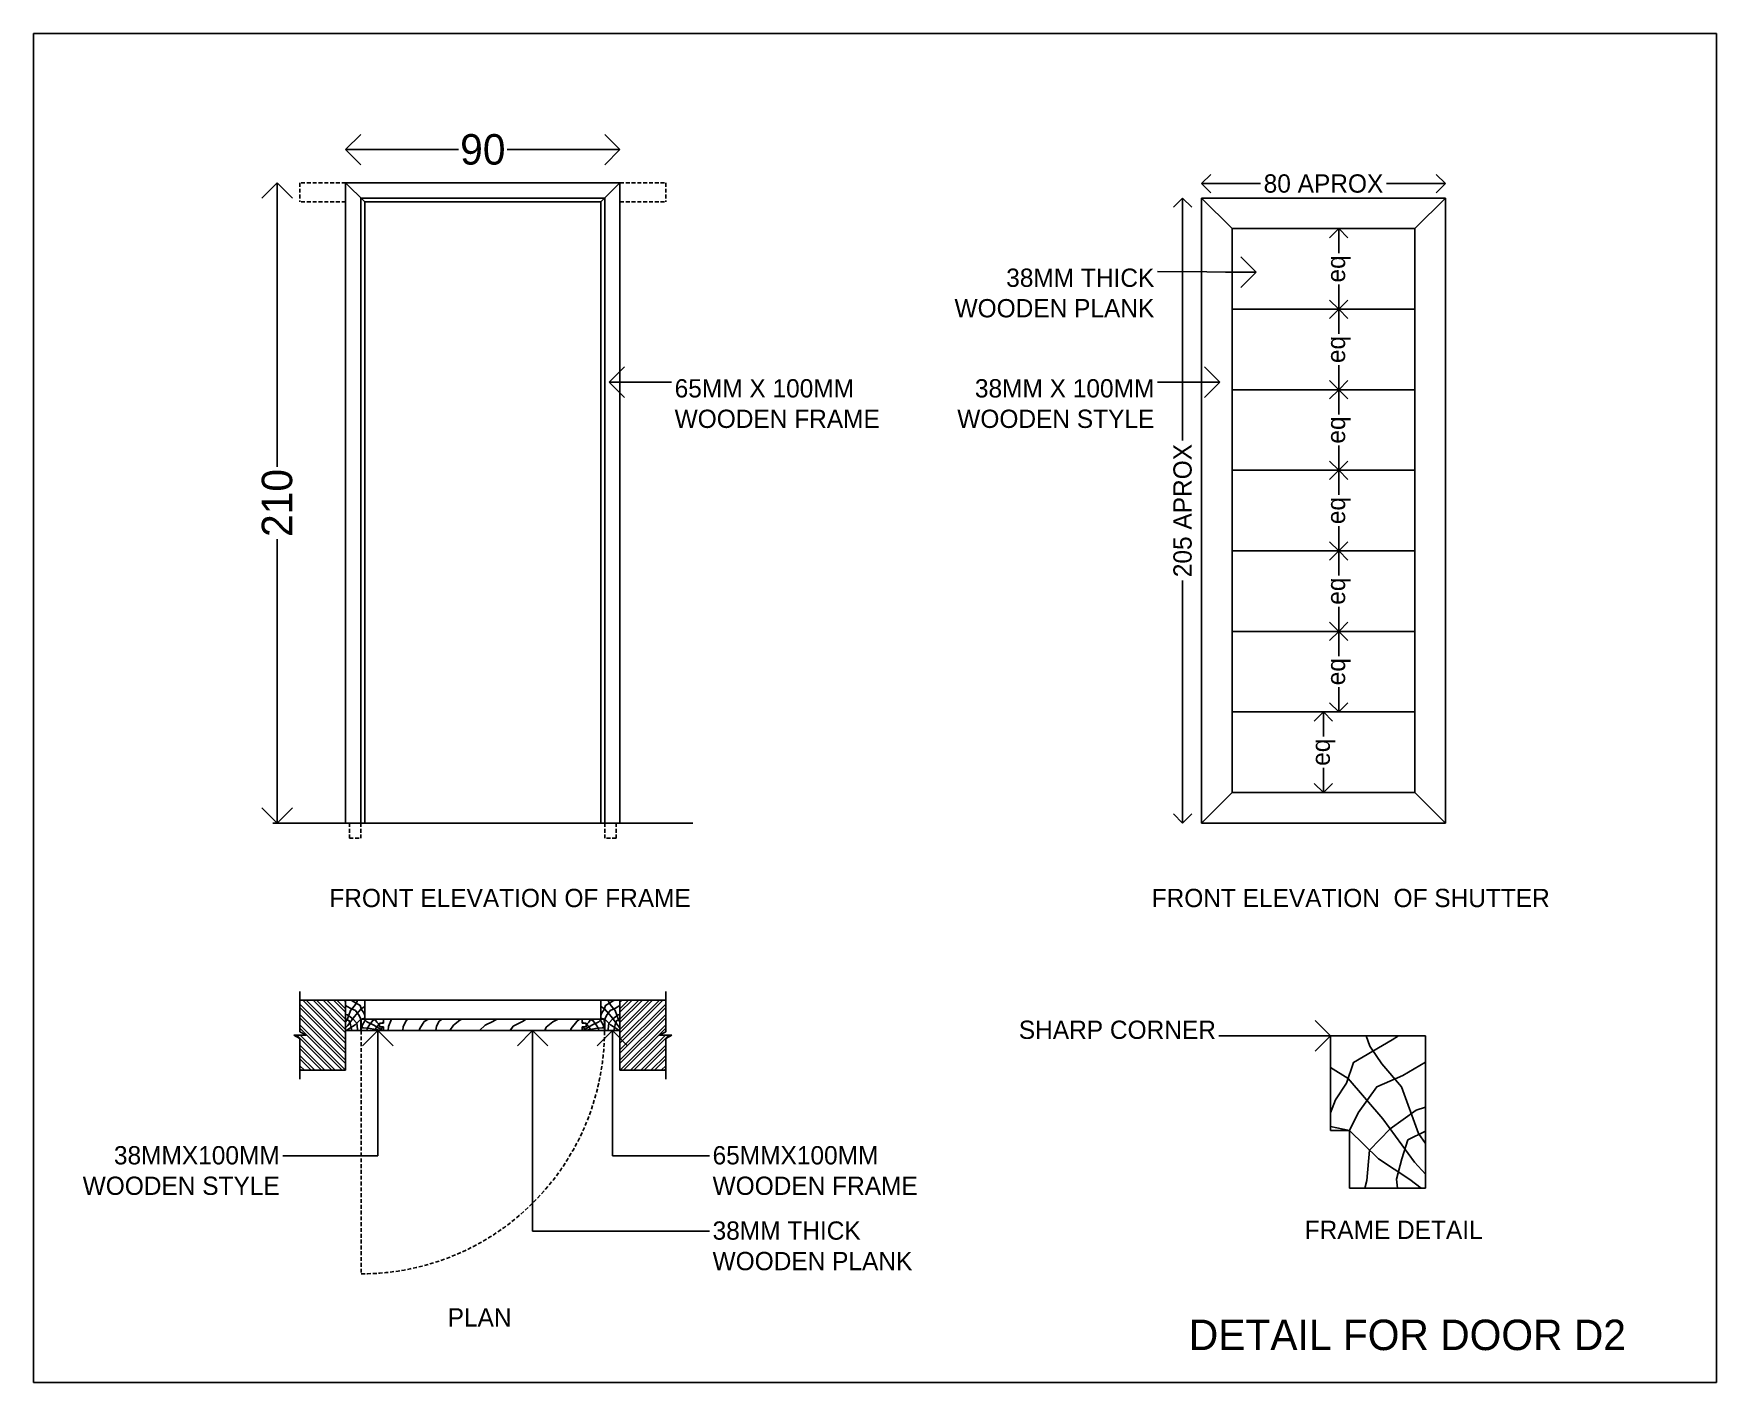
# Model space of a CAD drawing. Header units: metres. Extents: x -16 to 65907, y -5261 to 15511.
# Drawn here: x 34981 to 35533, y 8666 to 9108 of the extents above; entities that cross this region are included whole.
import ezdxf

# ---------------------------------------------------------------- set-up
doc = ezdxf.new("R2010")
doc.units = ezdxf.units.M
doc.header["$PDMODE"] = 67
doc.header["$PDSIZE"] = -5
doc.linetypes.add('DASHED', pattern=[19.049999999999997, 12.7, -6.35])
doc.layers.get('0').update_dxf_attribs({"color": 6})
for name, color, linetype in [('BC-FORMAT', 7, 'Continuous'), ('BC-GREYCOLOR', 8, 'Continuous'), ('BC-HATCH', 8, 'Continuous'), ('BC-JOINERY', 93, 'Continuous'), ('BC-TEXT', 7, 'Continuous'), ('BC-WHITECOLOR', 7, 'Continuous')]:
    doc.layers.add(name, color=color, linetype=linetype)
doc.styles.add('BC-1IN10-3', font='FreeSans.ttf', dxfattribs={"height": 6})
doc.styles.add('BC-1IN25-2', font='FreeSans.ttf', dxfattribs={"height": 10})
doc.styles.add('BC-1IN50-1', font='FreeSans.ttf', dxfattribs={"height": 10})
doc.dimstyles.new('BC-1IN10-3', dxfattribs={"dimtxt": 6, "dimasz": 6, "dimexe": 0.18, "dimexo": 0.0625, "dimgap": 1, "dimtad": 0, "dimtoh": 1, "dimzin": 12, "dimdsep": 46, "dimtxsty": 'BC-1IN10-3', "dimblk": 'OPEN90', "dimcen": 0.09, "dimse1": 1, "dimse2": 1, "dimclrd": 256, "dimclre": 256, "dimclrt": 7, "dimadec": 0, "dimazin": 0, "dimtfac": 1, "dimtdec": 1, "dimtofl": 0, "dimtmove": 1, "dimatfit": 3, "dimldrblk": 'OPEN90', "dimfxl": 1, "dimtolj": 1, "dimtzin": 0, "dimlwd": -3, "dimarcsym": 0})
doc.dimstyles.new('BC-1IN25-2', dxfattribs={"dimtxt": 10, "dimasz": 10, "dimexe": 0.18, "dimexo": 0.0625, "dimgap": 1, "dimtad": 0, "dimtoh": 1, "dimzin": 12, "dimdsep": 46, "dimtxsty": 'BC-1IN25-2', "dimblk": 'OPEN90', "dimcen": 0.09, "dimse1": 1, "dimse2": 1, "dimclrd": 256, "dimclre": 256, "dimclrt": 7, "dimadec": 0, "dimazin": 0, "dimtfac": 1, "dimtdec": 1, "dimtofl": 0, "dimtmove": 1, "dimatfit": 3, "dimldrblk": 'OPEN90', "dimfxl": 1, "dimtolj": 1, "dimtzin": 0, "dimlwd": -1, "dimarcsym": 0})

msp = doc.modelspace()

# ---------------------------------------------------------------- texts
at = {"layer": 'BC-TEXT', "color": 7, "char_height": 6, "style": 'BC-1IN10-3'}
for s, insert, width, attachment_point in [('{38MM THICK WOODEN PLANK }', (35348.13845104695, 9030.9540796596), 74.549987362916, 3), ('{65MM X 100MM WOODEN FRAME}', (35190.78383367928, 8994.671467846012), 76.60857526722975, 1), ('{38MM X 100MM WOODEN STYLE}', (35348.13845104695, 8994.671467846112), 76.60857526722975, 3), ('{SHARP CORNER}', (35368.33654437122, 8784.21547572714), 61.7549510621984, 3), ('{38MMX100MM WOODEN STYLE}', (35061.23466112107, 8743.040471422626), 84.47936146201391, 3), ('{65MMX100MM WOODEN FRAME}', (35203.22891151216, 8743.040471422624), 84.47936146201522, 1), ('{38MM THICK WOODEN PLANK }', (35203.22891151217, 8718.33741657089), 84.47936146201391, 1)]:
    msp.add_mtext(s, dxfattribs=dict(at, insert=insert, width=width, attachment_point=attachment_point))
at = {"layer": 'BC-TEXT', "attachment_point": 5, "style": 'BC-1IN10-3'}
for s, insert, char_height, width in [('{\\pxqc;FRONT ELEVATION OF FRAME}', (35136.79607096478, 8824.411827048534), 6, 123.9242139362177), ('{\\pxqc;FRONT ELEVATION  OF SHUTTER}', (35412.56905551942, 8824.411827048534), 6, 133.924213936225), ('{\\pxqc;FRAME DETAIL}', (35426.64902053788, 8715.57476275941), 6, 133.924213936225), ('{\\pxqc;PLAN}', (35126.79607096478, 8686.854329633985), 6, 133.924213936225), ('{\\pxqc;DETAIL FOR DOOR D2}', (35431.15443803351, 8681.045798461853), 10, 258.4954414847816)]:
    msp.add_mtext(s, dxfattribs=dict(at, insert=insert, char_height=char_height, width=width))

# ---------------------------------------------------------------- blocks, each defined once
blk = doc.blocks.new('_OPEN90')
at = {"color": 0, "linetype": 'ByBlock'}
for p, q in [((0, 0), (-1, 0)), ((-0.5, 0.5), (0, 0)), ((0, 0), (-0.5, -0.5))]:
    blk.add_line(p, q, dxfattribs=at)
blk = doc.blocks.new('*D972')
at = {"layer": 'BC-WHITECOLOR', "lineweight": -3}
for p, q in [((35369.6302715746, 9058.826476733262), (35382.95125922892, 9058.826476733262)), ((35437.6302715746, 9058.826476733262), (35424.30928392028, 9058.826476733262))]:
    blk.add_line(p, q, dxfattribs=at)
at = {"layer": 'Defpoints', "color": 0}
for p in [(35443.6302715746, 9058.826476733262), (35363.6302715746, 9054.05343673298), (35443.6302715746, 9054.05343673298)]:
    blk.add_point(p, dxfattribs=at)
at = {"layer": 'BC-WHITECOLOR', "lineweight": -3, "xscale": 6, "yscale": 6, "zscale": 6, "rotation": 180}
blk.add_blockref('_OPEN90', (35363.6302715746, 9058.826476733262), dxfattribs=at)
at = {"layer": 'BC-WHITECOLOR', "lineweight": -3, "xscale": 6, "yscale": 6, "zscale": 6}
blk.add_blockref('_OPEN90', (35443.6302715746, 9058.826476733262), dxfattribs=at)
at = {"layer": 'BC-WHITECOLOR', "color": 7, "insert": (35403.6302715746, 9058.826476733262), "char_height": 6, "attachment_point": 5, "style": 'BC-1IN10-3'}
blk.add_mtext('\\A1;{80 APROX}', dxfattribs=at)
blk = doc.blocks.new('*D973')
at = {"layer": 'BC-WHITECOLOR', "lineweight": -3}
for p, q in [((35357.426765898, 9048.05343673298), (35357.426765898, 8974.532860601292)), ((35357.426765898, 8855.05343673298), (35357.426765898, 8928.574012864672))]:
    blk.add_line(p, q, dxfattribs=at)
at = {"layer": 'Defpoints', "color": 0}
for p in [(35357.426765898, 9054.05343673298), (35363.6302715746, 9054.05343673298), (35363.6302715746, 8849.05343673298)]:
    blk.add_point(p, dxfattribs=at)
at = {"layer": 'BC-WHITECOLOR', "lineweight": -3, "xscale": 6, "yscale": 6, "zscale": 6}
for p, rotation in [((35357.426765898, 9054.05343673298), 90), ((35357.426765898, 8849.05343673298), 270)]:
    blk.add_blockref('_OPEN90', p, dxfattribs=dict(at, rotation=rotation))
at = {"layer": 'BC-WHITECOLOR', "color": 7, "insert": (35357.426765898, 8951.55343673298), "char_height": 6, "attachment_point": 5, "rotation": 90, "style": 'BC-1IN10-3'}
blk.add_mtext('\\A1;{205 APROX}', dxfattribs=at)
blk = doc.blocks.new('*D974')
at = {"layer": 'BC-WHITECOLOR', "lineweight": -3}
for p, q in [((35403.6302715746, 8879.482008161553), (35403.6302715746, 8877.391179237391)), ((35403.6302715746, 8865.05343673298), (35403.6302715746, 8867.144265657138))]:
    blk.add_line(p, q, dxfattribs=at)
at = {"layer": 'Defpoints', "color": 0}
for p in [(35403.6302715746, 8885.482008161553), (35408.6302715746, 8885.482008161553), (35403.6302715746, 8859.05343673298)]:
    blk.add_point(p, dxfattribs=at)
at = {"layer": 'BC-WHITECOLOR', "lineweight": -3, "xscale": 6, "yscale": 6, "zscale": 6}
for p, rotation in [((35403.6302715746, 8885.482008161553), 90), ((35403.6302715746, 8859.05343673298), 270)]:
    blk.add_blockref('_OPEN90', p, dxfattribs=dict(at, rotation=rotation))
at = {"layer": 'BC-WHITECOLOR', "color": 7, "insert": (35403.6302715746, 8872.267722447266), "char_height": 6, "attachment_point": 5, "rotation": 90, "style": 'BC-1IN10-3'}
blk.add_mtext('\\A1;{eq}', dxfattribs=at)
blk = doc.blocks.new('*D975')
at = {"layer": 'BC-WHITECOLOR', "lineweight": -3}
for p, q in [((35408.6302715746, 8905.910579590125), (35408.6302715746, 8903.819750665964)), ((35408.6302715746, 8891.482008161553), (35408.6302715746, 8893.57283708571))]:
    blk.add_line(p, q, dxfattribs=at)
at = {"layer": 'Defpoints', "color": 0}
for p in [(35408.6302715746, 8911.910579590125), (35408.6302715746, 8911.910579590125), (35408.6302715746, 8885.482008161553)]:
    blk.add_point(p, dxfattribs=at)
at = {"layer": 'BC-WHITECOLOR', "lineweight": -3, "xscale": 6, "yscale": 6, "zscale": 6}
for p, rotation in [((35408.6302715746, 8911.910579590125), 90), ((35408.6302715746, 8885.482008161553), 270)]:
    blk.add_blockref('_OPEN90', p, dxfattribs=dict(at, rotation=rotation))
at = {"layer": 'BC-WHITECOLOR', "color": 7, "insert": (35408.6302715746, 8898.696293875839), "char_height": 6, "attachment_point": 5, "rotation": 90, "style": 'BC-1IN10-3'}
blk.add_mtext('\\A1;{eq}', dxfattribs=at)
blk = doc.blocks.new('*D976')
at = {"layer": 'BC-WHITECOLOR', "lineweight": -3}
for p, q in [((35408.6302715746, 8932.339151018696), (35408.6302715746, 8930.248322094536)), ((35408.6302715746, 8917.910579590125), (35408.6302715746, 8920.001408514283))]:
    blk.add_line(p, q, dxfattribs=at)
at = {"layer": 'Defpoints', "color": 0}
for p in [(35408.6302715746, 8938.339151018696), (35408.6302715746, 8938.339151018696), (35408.6302715746, 8911.910579590125)]:
    blk.add_point(p, dxfattribs=at)
at = {"layer": 'BC-WHITECOLOR', "lineweight": -3, "xscale": 6, "yscale": 6, "zscale": 6}
for p, rotation in [((35408.6302715746, 8938.339151018696), 90), ((35408.6302715746, 8911.910579590125), 270)]:
    blk.add_blockref('_OPEN90', p, dxfattribs=dict(at, rotation=rotation))
at = {"layer": 'BC-WHITECOLOR', "color": 7, "insert": (35408.6302715746, 8925.12486530441), "char_height": 6, "attachment_point": 5, "rotation": 90, "style": 'BC-1IN10-3'}
blk.add_mtext('\\A1;{eq}', dxfattribs=at)
blk = doc.blocks.new('*D977')
at = {"layer": 'BC-WHITECOLOR', "lineweight": -3}
for p, q in [((35408.6302715746, 8958.767722447266), (35408.6302715746, 8956.676893523108)), ((35408.6302715746, 8944.339151018696), (35408.6302715746, 8946.429979942855))]:
    blk.add_line(p, q, dxfattribs=at)
at = {"layer": 'Defpoints', "color": 0}
for p in [(35408.6302715746, 8964.767722447266), (35408.6302715746, 8964.767722447266), (35408.6302715746, 8938.339151018696)]:
    blk.add_point(p, dxfattribs=at)
at = {"layer": 'BC-WHITECOLOR', "lineweight": -3, "xscale": 6, "yscale": 6, "zscale": 6}
for p, rotation in [((35408.6302715746, 8964.767722447266), 90), ((35408.6302715746, 8938.339151018696), 270)]:
    blk.add_blockref('_OPEN90', p, dxfattribs=dict(at, rotation=rotation))
at = {"layer": 'BC-WHITECOLOR', "color": 7, "insert": (35408.6302715746, 8951.553436732982), "char_height": 6, "attachment_point": 5, "rotation": 90, "style": 'BC-1IN10-3'}
blk.add_mtext('\\A1;{eq}', dxfattribs=at)
blk = doc.blocks.new('*D978')
at = {"layer": 'BC-WHITECOLOR', "lineweight": -3}
for p, q in [((35408.6302715746, 8985.196293875839), (35408.6302715746, 8983.105464951681)), ((35408.6302715746, 8970.767722447266), (35408.6302715746, 8972.858551371428))]:
    blk.add_line(p, q, dxfattribs=at)
at = {"layer": 'Defpoints', "color": 0}
for p in [(35408.6302715746, 8991.196293875839), (35408.6302715746, 8991.196293875839), (35408.6302715746, 8964.767722447266)]:
    blk.add_point(p, dxfattribs=at)
at = {"layer": 'BC-WHITECOLOR', "lineweight": -3, "xscale": 6, "yscale": 6, "zscale": 6}
for p, rotation in [((35408.6302715746, 8991.196293875839), 90), ((35408.6302715746, 8964.767722447266), 270)]:
    blk.add_blockref('_OPEN90', p, dxfattribs=dict(at, rotation=rotation))
at = {"layer": 'BC-WHITECOLOR', "color": 7, "insert": (35408.6302715746, 8977.982008161553), "char_height": 6, "attachment_point": 5, "rotation": 90, "style": 'BC-1IN10-3'}
blk.add_mtext('\\A1;{eq}', dxfattribs=at)
blk = doc.blocks.new('*D979')
at = {"layer": 'BC-WHITECOLOR', "lineweight": -3}
for p, q in [((35408.6302715746, 9011.62486530441), (35408.6302715746, 9009.53403638025)), ((35408.6302715746, 8997.196293875839), (35408.6302715746, 8999.287122799997))]:
    blk.add_line(p, q, dxfattribs=at)
at = {"layer": 'Defpoints', "color": 0}
for p in [(35408.6302715746, 9017.62486530441), (35408.6302715746, 9017.62486530441), (35408.6302715746, 8991.196293875839)]:
    blk.add_point(p, dxfattribs=at)
at = {"layer": 'BC-WHITECOLOR', "lineweight": -3, "xscale": 6, "yscale": 6, "zscale": 6}
for p, rotation in [((35408.6302715746, 9017.62486530441), 90), ((35408.6302715746, 8991.196293875839), 270)]:
    blk.add_blockref('_OPEN90', p, dxfattribs=dict(at, rotation=rotation))
at = {"layer": 'BC-WHITECOLOR', "color": 7, "insert": (35408.6302715746, 9004.410579590123), "char_height": 6, "attachment_point": 5, "rotation": 90, "style": 'BC-1IN10-3'}
blk.add_mtext('\\A1;{eq}', dxfattribs=at)
blk = doc.blocks.new('*D980')
at = {"layer": 'BC-WHITECOLOR', "lineweight": -3}
for p, q in [((35408.6302715746, 9038.05343673298), (35408.6302715746, 9035.962607808822)), ((35408.6302715746, 9023.62486530441), (35408.6302715746, 9025.71569422857))]:
    blk.add_line(p, q, dxfattribs=at)
at = {"layer": 'Defpoints', "color": 0}
for p in [(35408.6302715746, 9044.05343673298), (35408.6302715746, 9044.05343673298), (35408.6302715746, 9017.62486530441)]:
    blk.add_point(p, dxfattribs=at)
at = {"layer": 'BC-WHITECOLOR', "lineweight": -3, "xscale": 6, "yscale": 6, "zscale": 6}
for p, rotation in [((35408.6302715746, 9044.05343673298), 90), ((35408.6302715746, 9017.62486530441), 270)]:
    blk.add_blockref('_OPEN90', p, dxfattribs=dict(at, rotation=rotation))
at = {"layer": 'BC-WHITECOLOR', "color": 7, "insert": (35408.6302715746, 9030.839151018696), "char_height": 6, "attachment_point": 5, "rotation": 90, "style": 'BC-1IN10-3'}
blk.add_mtext('\\A1;{eq}', dxfattribs=at)
blk = doc.blocks.new('*D981')
at = {"layer": 'BC-HATCH', "color": 8, "lineweight": -3}
for p, q in [((35092.85728701996, 9069.998244441063), (35119.82710869348, 9069.998244441063)), ((35162.85728701996, 9069.998244441063), (35135.88746534643, 9069.998244441063))]:
    blk.add_line(p, q, dxfattribs=at)
at = {"layer": 'Defpoints', "color": 0}
for p in [(35172.85728701996, 9069.998244441063), (35082.85728701996, 9059.053436732978), (35172.85728701996, 9059.053436732982)]:
    blk.add_point(p, dxfattribs=at)
at = {"layer": 'BC-HATCH', "color": 8, "lineweight": -3, "xscale": 10, "yscale": 10, "zscale": 10, "rotation": 180}
blk.add_blockref('_OPEN90', (35082.85728701996, 9069.998244441063), dxfattribs=at)
at = {"layer": 'BC-HATCH', "color": 8, "lineweight": -3, "xscale": 10, "yscale": 10, "zscale": 10}
blk.add_blockref('_OPEN90', (35172.85728701996, 9069.998244441063), dxfattribs=at)
at = {"layer": 'BC-HATCH', "color": 7, "insert": (35127.85728701996, 9069.998244441063), "char_height": 10, "attachment_point": 5, "style": 'BC-1IN50-1'}
blk.add_mtext('\\A1;90', dxfattribs=at)
blk = doc.blocks.new('*D982')
at = {"layer": 'BC-HATCH', "color": 8, "lineweight": -3}
for p, q in [((35060.40381760452, 9049.053436732978), (35060.40381760452, 8965.924492974405)), ((35060.40381760452, 8859.05343673298), (35060.40381760452, 8942.182380491551))]:
    blk.add_line(p, q, dxfattribs=at)
at = {"layer": 'Defpoints', "color": 0}
for p in [(35082.85728701996, 9059.053436732978), (35060.40381760452, 8849.05343673298), (35082.85728701996, 8849.05343673298)]:
    blk.add_point(p, dxfattribs=at)
at = {"layer": 'BC-HATCH', "color": 8, "lineweight": -3, "xscale": 10, "yscale": 10, "zscale": 10}
for p, rotation in [((35060.40381760452, 9059.053436732978), 90), ((35060.40381760452, 8849.05343673298), 270)]:
    blk.add_blockref('_OPEN90', p, dxfattribs=dict(at, rotation=rotation))
at = {"layer": 'BC-HATCH', "color": 7, "insert": (35060.40381760452, 8954.053436732978), "char_height": 10, "attachment_point": 5, "rotation": 90, "style": 'BC-1IN50-1'}
blk.add_mtext('\\A1;210', dxfattribs=at)

# ---------------------------------------------------------------- dimensions: what is measured, and where the dimension line sits
at = {"layer": 'BC-HATCH'}
dim = msp.add_linear_dim(base=(35172.85728701996, 9069.998244441063), p1=(35082.85728701996, 9059.053436732978), p2=(35172.85728701996, 9059.053436732982), dimstyle='BC-1IN10-3', override={"dimtxt": 10, "dimasz": 10, "dimtoh": 0, "dimdec": 1, "dimlfac": 1, "dimtxsty": 'BC-1IN50-1', "dimclrd": 8, "dimtdec": 0}, dxfattribs=at)
dim.commit()
dim.dimension.update_dxf_attribs({"geometry": '*D981', "text_midpoint": (35127.85728701996, 9069.998244441063)})
dim = msp.add_linear_dim(base=(35060.40381760452, 8849.05343673298), p1=(35082.85728701996, 9059.053436732978), p2=(35082.85728701996, 8849.05343673298), angle=90, dimstyle='BC-1IN10-3', override={"dimtxt": 10, "dimasz": 10, "dimtoh": 0, "dimdec": 1, "dimlfac": 1, "dimtxsty": 'BC-1IN50-1', "dimclrd": 8, "dimtdec": 0}, dxfattribs=at)
dim.commit()
dim.dimension.update_dxf_attribs({"geometry": '*D982', "text_midpoint": (35060.40381760452, 8954.053436732978)})
at = {"layer": 'BC-WHITECOLOR'}
dim = msp.add_linear_dim(base=(35443.6302715746, 9058.826476733262), p1=(35363.6302715746, 9054.05343673298), p2=(35443.6302715746, 9054.05343673298), text='{<> APROX}', dimstyle='BC-1IN10-3', dxfattribs=at)
dim.commit()
dim.dimension.update_dxf_attribs({"geometry": '*D972', "text_midpoint": (35403.6302715746, 9058.826476733262)})
for base, p1, p2, text, picture, middle in [((35357.426765898, 9054.05343673298), (35363.6302715746, 8849.05343673298), (35363.6302715746, 9054.05343673298), '{<> APROX}', '*D973', (35357.426765898, 8951.55343673298)), ((35408.6302715746, 9044.05343673298), (35408.6302715746, 9017.62486530441), (35408.6302715746, 9044.05343673298), '{eq}', '*D980', (35408.6302715746, 9030.839151018696)), ((35408.6302715746, 9017.62486530441), (35408.6302715746, 8991.196293875839), (35408.6302715746, 9017.62486530441), '{eq}', '*D979', (35408.6302715746, 9004.410579590123)), ((35408.6302715746, 8991.196293875839), (35408.6302715746, 8964.767722447266), (35408.6302715746, 8991.196293875839), '{eq}', '*D978', (35408.6302715746, 8977.982008161553)), ((35408.6302715746, 8964.767722447266), (35408.6302715746, 8938.339151018696), (35408.6302715746, 8964.767722447266), '{eq}', '*D977', (35408.6302715746, 8951.553436732982)), ((35408.6302715746, 8938.339151018696), (35408.6302715746, 8911.910579590125), (35408.6302715746, 8938.339151018696), '{eq}', '*D976', (35408.6302715746, 8925.12486530441)), ((35408.6302715746, 8911.910579590125), (35408.6302715746, 8885.482008161553), (35408.6302715746, 8911.910579590125), '{eq}', '*D975', (35408.6302715746, 8898.696293875839)), ((35403.6302715746, 8885.482008161553), (35403.6302715746, 8859.05343673298), (35408.6302715746, 8885.482008161553), '{eq}', '*D974', (35403.6302715746, 8872.267722447266))]:
    dim = msp.add_linear_dim(base=base, p1=p1, p2=p2, angle=90, text=text, dimstyle='BC-1IN10-3', dxfattribs=at)
    dim.commit()
    dim.dimension.update_dxf_attribs({"geometry": picture, "text_midpoint": middle})

# ---------------------------------------------------------------- hatches: boundary and pattern name
at = {"layer": 'BC-GREYCOLOR'}
h = msp.add_hatch(dxfattribs=at)
h.set_pattern_fill('ANSI32', color=256, scale=0.25, angle=180, style=0)
h.set_pattern_definition([(135, (69173.27957802634, 21.98809101894949), (1.683798022700466, 1.683798022700467), []), (135, (69172.15704552634, 21.98809101894949), (1.683798022700466, 1.683798022700467), [])])
h.paths.add_polyline_path([(35067.85728701996, 8780.496840793096), (35067.85728701996, 8790.929622691561), (35082.85728701996, 8790.929622691561), (35082.85728701996, 8778.429622691561), (35082.85728701996, 8767.929622691561), (35067.85728701996, 8767.929622691561), (35067.85728701996, 8778.362404590029), (35065.83711734078, 8779.429622691561), (35069.87745669913, 8779.429622691561)])
h = msp.add_hatch(dxfattribs=at)
h.set_pattern_fill('ANSI32', color=256, scale=0.25, style=0)
h.set_pattern_definition([(45, (1082.434996013573, 21.98809101894949), (-1.683798022700466, 1.683798022700467), []), (45, (1083.557528513573, 21.98809101894949), (-1.683798022700466, 1.683798022700467), [])])
h.paths.add_polyline_path([(35187.85728701996, 8780.496840793096), (35187.85728701996, 8790.929622691561), (35172.85728701996, 8790.929622691561), (35172.85728701996, 8778.429622691561), (35172.85728701996, 8767.929622691561), (35187.85728701996, 8767.929622691561), (35187.85728701996, 8778.362404590029), (35189.87745669913, 8779.429622691561), (35185.83711734078, 8779.429622691561)])

# ---------------------------------------------------------------- linework, layer by layer
at = {"layer": 'BC-FORMAT'}
for p, q in [((35363.6302715746, 8849.05343673298), (35363.6302715746, 9054.05343673298)), ((35363.6302715746, 9054.05343673298), (35443.6302715746, 9054.05343673298)), ((35443.6302715746, 8849.05343673298), (35443.6302715746, 9054.05343673298)), ((35373.6302715746, 9044.05343673298), (35433.6302715746, 9044.05343673298)), ((35373.6302715746, 8859.05343673298), (35373.6302715746, 9044.05343673298)), ((35433.6302715746, 8859.05343673298), (35433.6302715746, 9044.05343673298)), ((35373.6302715746, 8859.05343673298), (35433.6302715746, 8859.05343673298)), ((35363.6302715746, 8849.05343673298), (35443.6302715746, 8849.05343673298))]:
    msp.add_line(p, q, dxfattribs=at)
at = {"layer": 'BC-GREYCOLOR', "linetype": 'DASHED', "ltscale": 0.1}
for p, q in [((35067.85728701996, 9059.053436732982), (35067.85728701996, 9052.803436732982)), ((35082.85728701996, 9059.053436732978), (35067.85728701996, 9059.053436732982)), ((35172.85728701996, 9059.053436732982), (35187.85728701996, 9059.053436732982)), ((35187.85728701996, 9059.053436732982), (35187.85728701996, 9052.803436732982)), ((35082.85728701996, 9052.803436732978), (35067.85728701996, 9052.803436732982)), ((35172.85728701996, 9052.803436732982), (35187.85728701996, 9052.803436732982)), ((35084.10728702004, 8849.05343673296), (35084.10728702004, 8844.05343673296)), ((35087.85728702004, 8849.053436732962), (35087.85728702004, 8844.053436732962)), ((35167.85728701996, 8849.05343673298), (35167.85728701996, 8844.05343673298)), ((35171.60728701996, 8849.05343673298), (35171.60728701996, 8844.05343673298)), ((35084.10728702004, 8844.05343673296), (35087.85728702004, 8844.053436732962)), ((35171.60728701996, 8844.05343673298), (35167.85728701996, 8844.05343673298)), ((35087.95728701996, 8780.929622691563), (35087.95728701996, 8701.129622691558))]:
    msp.add_line(p, q, dxfattribs=at)
msp.add_arc((35087.95728701996, 8780.929622691563), 79.80000000000291, 270, 2.693462788708087, dxfattribs=at)
at = {"layer": 'BC-HATCH'}
for p, q in [((35089.10728701996, 9052.803436732978), (35082.85728701996, 9059.053436732978)), ((35166.60728701996, 9052.803436732982), (35172.85728701996, 9059.053436732982)), ((35087.85728701996, 9054.053436732978), (35167.85728701996, 9054.053436732982)), ((35087.85728701996, 9054.053436732978), (35087.85728701996, 8849.05343673298)), ((35167.85728701996, 9054.053436732982), (35167.85728701996, 8849.05343673298)), ((35166.60728701996, 8790.929622691563), (35089.10728701996, 8790.929622691563))]:
    msp.add_line(p, q, dxfattribs=at)
for points in [[(35082.85728701996, 8783.860038251478), (35083.33453749415, 8784.516257653491), (35084.43973345977, 8787.583176458085), (35085.73833871937, 8789.102820910814), (35086.5119758953, 8790.263276674714), (35086.75747179625, 8790.929622691563)], [(35082.85728701996, 8789.207495541135), (35084.35684376235, 8788.329183734879), (35086.06989750906, 8787.583176458085), (35087.28561307124, 8785.870122711376), (35087.85728701996, 8784.729622691562)], [(35082.85728701996, 8781.857304878302), (35083.58320658641, 8782.637424511937), (35085.65544902195, 8785.483304123409), (35087.94873065061, 8788.135774440896), (35089.10728701996, 8788.859872171737)], [(35084.64784081322, 8790.929622691563), (35085.04759124086, 8790.67772516182), (35087.58954196178, 8789.185710608235), (35088.05925024717, 8787.83184555035), (35088.77829074241, 8786.730407251016), (35089.10728701996, 8785.87730591509)], [(35171.06673322669, 8790.929622691563), (35170.66698279906, 8790.67772516182), (35168.12503207813, 8789.185710608235), (35167.65532379274, 8787.83184555035), (35166.9362832975, 8786.730407251016), (35166.60728701996, 8785.87730591509)], [(35172.85728701996, 8781.857304878302), (35172.1313674535, 8782.637424511937), (35170.05912501796, 8785.483304123409), (35167.7658433893, 8788.135774440896), (35166.60728701996, 8788.859872171737)], [(35172.85728701996, 8789.207495541135), (35171.35773027757, 8788.329183734879), (35169.64467653086, 8787.583176458085), (35168.42896096867, 8785.870122711376), (35167.85728701996, 8784.729622691562)], [(35172.85728701996, 8783.860038251478), (35172.38003654576, 8784.516257653491), (35171.27484058015, 8787.583176458085), (35169.97623532054, 8789.102820910814), (35169.20259814461, 8790.263276674714), (35168.95710224366, 8790.929622691563)], [(35082.85728701996, 8786.24587273718), (35083.47268698985, 8786.063532005359), (35085.1752361328, 8784.82381175564), (35086.54431706446, 8783.435158419497), (35086.70538518929, 8781.449338848897), (35086.85696906851, 8780.929622691563)], [(35084.69596651761, 8780.929622691563), (35084.77129224945, 8781.532228546317), (35084.41210356063, 8782.85846370506), (35084.02528497266, 8784.101809166385), (35082.85728701996, 8784.679622691563)], [(35083.14052490773, 8780.929622691563), (35083.88713547696, 8781.504598647178), (35085.95937791249, 8782.85846370506), (35087.85728701996, 8784.729622691562), (35089.10728701996, 8784.981865138152)], [(35089.66714741071, 8784.679622691561), (35089.17961951112, 8784.177208443893), (35088.41570805968, 8782.86158316642), (35087.95728701996, 8781.447580241074)], [(35095.05894446289, 8780.929622691563), (35094.07431140365, 8781.545957888944), (35092.09380023326, 8782.6918250661), (35089.80206587895, 8783.766959701454), (35088.96241592805, 8784.679622691565)], [(35092.84119756099, 8784.679622691563), (35091.61281894903, 8784.148915427173), (35090.49524478859, 8782.53621347414), (35089.94353096256, 8781.616690430745), (35089.75904055111, 8780.929622691563)], [(35094.00728701995, 8783.058592675461), (35093.70650218629, 8782.904022691499), (35092.5040489757, 8781.404492805346), (35092.33849792686, 8780.929622691563)], [(35094.00728701995, 8782.870272995176), (35093.04161629338, 8783.724520176374), (35092.43916701456, 8784.679622691565)], [(35095.25728701995, 8783.700953786572), (35094.72929137561, 8783.429622691563)], [(35096.76295624115, 8780.929622691563), (35096.91463556274, 8782.279568653683), (35097.92799171207, 8784.679622691563)], [(35101.62430152326, 8780.929622691563), (35101.74321171043, 8782.237634750358), (35102.71025818035, 8784.171727690193), (35103.12982361626, 8784.679622691563)], [(35106.99568192896, 8780.929622691563), (35107.23840452216, 8781.679856161461), (35108.57672776178, 8783.924785466626), (35110.00831560217, 8784.679622691563)], [(35112.40833047867, 8780.929622691563), (35112.6665736134, 8782.37578424606), (35113.5507303859, 8784.00594829535), (35114.52016427313, 8784.679622691565)], [(35117.07682214834, 8780.929622691565), (35118.24719246095, 8782.71597737923), (35120.3626066139, 8784.356502640696), (35120.9748340787, 8784.679622691563)], [(35126.74364167647, 8780.929622691563), (35128.65157635605, 8782.759149096637), (35131.11236424824, 8783.88161374922), (35132.44902922667, 8784.679622691565)], [(35136.78994752507, 8780.929622691563), (35137.84715216374, 8782.41377535738), (35140.86917238223, 8783.924785466626), (35142.06433132171, 8784.679622691561)], [(35148.18063333101, 8780.929622691563), (35148.64008151549, 8782.025229900717), (35150.84183910325, 8783.838442031813), (35152.52420042275, 8784.679622691563)], [(35156.63053721905, 8780.929622691563), (35156.88587954023, 8781.593512726648), (35158.65591995393, 8783.967957184033), (35159.6129873606, 8784.679622691563)], [(35160.45728701996, 8783.700953786572), (35160.9852826643, 8783.429622691563)], [(35160.65562957703, 8780.929622691563), (35161.64026263626, 8781.545957888944), (35163.62077380665, 8782.6918250661), (35165.91250816096, 8783.766959701454), (35166.75215811186, 8784.679622691565)], [(35161.70728701996, 8782.870272995176), (35162.67295774654, 8783.724520176374), (35163.27540702535, 8784.679622691565)], [(35161.70728701996, 8783.058592675461), (35162.00807185362, 8782.904022691499), (35163.21052506421, 8781.404492805346), (35163.37607611305, 8780.929622691563)], [(35162.87337647893, 8784.679622691563), (35164.10175509089, 8784.148915427173), (35165.21932925133, 8782.53621347414), (35165.77104307736, 8781.616690430745), (35165.95553348881, 8780.929622691563)], [(35166.04742662921, 8784.679622691561), (35166.5349545288, 8784.177208443893), (35167.29886598024, 8782.86158316642), (35167.75728701996, 8781.447580241074)], [(35172.57404913218, 8780.929622691563), (35171.82743856296, 8781.504598647178), (35169.75519612742, 8782.85846370506), (35167.85728701996, 8784.729622691562), (35166.60728701996, 8784.981865138152)], [(35172.85728701996, 8786.24587273718), (35172.24188705006, 8786.063532005359), (35170.53933790712, 8784.82381175564), (35169.17025697546, 8783.435158419497), (35169.00918885063, 8781.449338848897), (35168.8576049714, 8780.929622691563)], [(35171.0186075223, 8780.929622691563), (35170.94328179046, 8781.532228546317), (35171.30247047928, 8782.85846370506), (35171.68928906725, 8784.101809166385), (35172.85728701996, 8784.679622691563)], [(35093.94759225972, 8780.929622691565), (35093.29625344386, 8781.206441688306), (35090.91964003939, 8781.602543922385), (35088.64205219344, 8781.857181072863), (35087.95728701996, 8782.177893875634)], [(35094.24409208185, 8780.929622691565), (35094.59773221297, 8781.687422972544), (35095.22177114245, 8782.179622691565)], [(35095.25728701995, 8781.722113424892), (35094.77138062639, 8782.179622691561)], [(35160.45728701996, 8781.722113424892), (35160.94319341353, 8782.179622691561)], [(35161.47048195807, 8780.929622691565), (35161.11684182694, 8781.687422972544), (35160.49280289747, 8782.179622691565)], [(35161.76698178019, 8780.929622691565), (35162.41832059606, 8781.206441688306), (35164.79493400052, 8781.602543922385), (35167.07252184647, 8781.857181072863), (35167.75728701996, 8782.177893875634)], [(35428.19037859867, 8779.21547572714), (35426.1916264605, 8777.955988078427), (35413.48187285589, 8770.4959153105), (35411.13333142892, 8763.726590021075), (35407.53812895273, 8758.2193985244), (35405.89314756499, 8753.95389184477)], [(35437.14314756499, 8743.867553526708), (35434.75689519403, 8747.148650536777), (35429.23091536594, 8762.483244559748), (35422.73788906794, 8770.081466823385), (35418.86970318828, 8775.883745642894), (35417.64222368354, 8779.21547572714)], [(35437.14314756499, 8733.853886660834), (35433.51354973274, 8737.754484829004), (35423.15233755505, 8751.983882886363), (35411.6859294117, 8765.2462344738), (35405.89314756499, 8768.866723128003)], [(35437.14314756499, 8770.604839974998), (35429.64536385305, 8766.213280943715), (35421.08009511951, 8762.483244559748), (35415.00151730858, 8753.917975826202), (35412.14314756499, 8748.215475727133)], [(35437.14314756499, 8755.796725955215), (35434.06614771552, 8754.885022296117), (35425.55340200081, 8748.686421047516), (35418.70799734248, 8741.743154366812), (35417.90265671836, 8731.814056513807), (35417.14473732223, 8729.21547572714)], [(35435.72695812615, 8729.21547572714), (35431.99390527999, 8732.090355505212), (35421.63269310232, 8738.859680794621), (35412.14314756499, 8748.215475727133), (35405.89314756499, 8749.476687960085)], [(35427.94975007672, 8729.21547572714), (35427.57312141752, 8732.228505000907), (35429.36906486165, 8738.859680794621), (35431.30315780148, 8745.076408101244), (35437.14314756499, 8747.96547572714)]]:
    msp.add_lwpolyline(points, dxfattribs=at)
at = {"layer": 'BC-JOINERY'}
for p, q in [((35082.85728701996, 8790.929622691563), (35082.85728701996, 8778.429622691563)), ((35082.85728701996, 8790.929622691563), (35089.10728701996, 8790.929622691563)), ((35089.10728701996, 8784.729622691562), (35089.10728701996, 8790.929622691563)), ((35166.60728701996, 8784.729622691562), (35166.60728701996, 8790.929622691563)), ((35172.85728701996, 8790.929622691563), (35166.60728701996, 8790.929622691563)), ((35172.85728701996, 8790.929622691563), (35172.85728701996, 8778.429622691563)), ((35087.85728701996, 8784.729622691562), (35089.10728701996, 8784.729622691562)), ((35087.85728701996, 8780.929622691563), (35087.85728701996, 8784.729622691562)), ((35095.25728701995, 8783.429622691563), (35094.00728701995, 8783.429622691563)), ((35094.00728701995, 8783.429622691563), (35094.00728701995, 8782.179622691563)), ((35160.45728701996, 8784.679622691563), (35095.25728701995, 8784.679622691563)), ((35160.45728701996, 8783.429622691563), (35161.70728701996, 8783.429622691563)), ((35161.70728701996, 8783.429622691563), (35161.70728701996, 8782.179622691563)), ((35167.85728701996, 8784.729622691562), (35166.60728701996, 8784.729622691562)), ((35167.85728701996, 8780.929622691563), (35167.85728701996, 8784.729622691562)), ((35082.85728701996, 8780.929622691563), (35087.85728701996, 8780.929622691563)), ((35095.25728701995, 8782.179622691563), (35094.00728701995, 8782.179622691563)), ((35095.25728701995, 8780.929622691563), (35160.45728701996, 8780.929622691563)), ((35160.45728701996, 8782.179622691563), (35161.70728701996, 8782.179622691563)), ((35172.85728701996, 8780.929622691563), (35167.85728701996, 8780.929622691563)), ((35405.89314756499, 8748.215475727133), (35405.89314756499, 8779.21547572714)), ((35437.14314756499, 8779.21547572714), (35405.89314756499, 8779.21547572714)), ((35437.14314756499, 8779.21547572714), (35437.14314756499, 8729.21547572714)), ((35412.14314756499, 8748.215475727133), (35405.89314756499, 8748.215475727133)), ((35412.14314756499, 8729.21547572714), (35412.14314756499, 8748.215475727133)), ((35437.14314756499, 8729.21547572714), (35412.14314756499, 8729.21547572714))]:
    msp.add_line(p, q, dxfattribs=at)
for points in [[(35095.25728701995, 8782.179622691563), (35095.25728701995, 8780.929622691563), (35087.95728701996, 8780.929622691563), (35087.95728701996, 8784.679622691563), (35095.25728701995, 8784.679622691563), (35095.25728701995, 8783.429622691563)], [(35160.45728701996, 8782.179622691563), (35160.45728701996, 8780.929622691563), (35167.75728701996, 8780.929622691563), (35167.75728701996, 8784.679622691563), (35160.45728701996, 8784.679622691563), (35160.45728701996, 8783.429622691563)]]:
    msp.add_lwpolyline(points, dxfattribs=at)
at = {"layer": 'BC-WHITECOLOR'}
for p, q in [((35082.85728701996, 9059.053436732978), (35172.85728701996, 9059.053436732982)), ((35082.85728701996, 9059.053436732978), (35082.85728701996, 8849.05343673298)), ((35172.85728701996, 9059.053436732982), (35172.85728701996, 8849.05343673298)), ((35089.10728701996, 9052.803436732978), (35089.10728701996, 8849.05343673298)), ((35089.10728701996, 9052.803436732978), (35166.60728701996, 9052.803436732982)), ((35166.60728701996, 9052.803436732982), (35166.60728701996, 8849.05343673298)), ((35373.6302715746, 9044.05343673298), (35363.6302715746, 9054.05343673298)), ((35433.6302715746, 9044.05343673298), (35443.6302715746, 9054.05343673298)), ((35433.6302715746, 9017.62486530441), (35373.6302715746, 9017.62486530441)), ((35433.6302715746, 8991.196293875839), (35373.6302715746, 8991.196293875839)), ((35433.6302715746, 8964.767722447266), (35373.6302715746, 8964.767722447266)), ((35433.6302715746, 8938.339151018696), (35373.6302715746, 8938.339151018696)), ((35433.6302715746, 8911.910579590125), (35373.6302715746, 8911.910579590125)), ((35433.6302715746, 8885.482008161553), (35373.6302715746, 8885.482008161553)), ((35373.6302715746, 8859.05343673298), (35363.6302715746, 8849.05343673298)), ((35433.6302715746, 8859.05343673298), (35443.6302715746, 8849.05343673298)), ((35196.73727284362, 8849.05343673298), (35058.97730119629, 8849.05343673298)), ((35067.85728701996, 8780.496840793096), (35067.85728701996, 8793.804622691563)), ((35187.85728701996, 8780.496840793096), (35187.85728701996, 8793.804622691563)), ((35082.85728701996, 8790.929622691563), (35067.85728701996, 8790.929622691563)), ((35082.85728701996, 8790.929622691563), (35082.85728701996, 8767.929622691563)), ((35172.85728701996, 8790.929622691563), (35187.85728701996, 8790.929622691563)), ((35172.85728701996, 8790.929622691563), (35172.85728701996, 8767.929622691563)), ((35065.83711734078, 8779.429622691563), (35069.87745669913, 8779.429622691563)), ((35067.85728701996, 8778.36240459003), (35065.83711734078, 8779.429622691563)), ((35069.87745669913, 8779.429622691563), (35067.85728701996, 8780.496840793096)), ((35067.85728701996, 8765.054622691563), (35067.85728701996, 8778.36240459003)), ((35185.83711734078, 8779.429622691563), (35187.85728701996, 8780.496840793096)), ((35189.87745669913, 8779.429622691563), (35185.83711734078, 8779.429622691563)), ((35187.85728701996, 8778.36240459003), (35189.87745669913, 8779.429622691563)), ((35187.85728701996, 8765.054622691563), (35187.85728701996, 8778.36240459003)), ((35082.85728701996, 8767.929622691563), (35067.85728701996, 8767.929622691563)), ((35172.85728701996, 8767.929622691563), (35187.85728701996, 8767.929622691563))]:
    msp.add_line(p, q, dxfattribs=at)
at = {"layer": 'Defpoints'}
msp.add_lwpolyline([(34980.50937954921, 8665.534767288547), (34980.50937954921, 9108.034767288547), (35532.50937954921, 9108.034767288547), (35532.50937954921, 8665.534767288547)], close=True, dxfattribs=at)

msp.set_redraw_order([(e.dxf.handle, doc.entitydb.next_handle()) for e in msp.query("TEXT MTEXT ATTDEF DIMENSION ARC_DIMENSION")])  # texts and dimensions are drawn at this point

# ---------------------------------------------------------------- leaders
at = {"layer": 'BC-WHITECOLOR', "annotation_type": 0, "has_hookline": 1, "hookline_direction": 1}
for points, text_width in [([(35381.53222904548, 9029.75181351969), (35349.13845104695, 9029.9540796596)], 66.46090534979423), ([(35369.62895016331, 8993.671467846112), (35349.13845104695, 8993.671467846112)], 65.38271604938272), ([(35405.89314756499, 8779.21547572714), (35369.33654437122, 8779.21547572714)], 34.49382716049383)]:
    msp.add_leader(points, dimstyle='BC-1IN25-2', dxfattribs=dict(at, text_width=text_width))
at = {"layer": 'BC-WHITECOLOR', "annotation_type": 0, "has_hookline": 1, "hookline_direction": 0, "text_width": 67.68724279835392, "horizontal_direction": (1, 1.067001074653306e-12, 0)}
msp.add_leader([(35169.29333456293, 8993.671467845988), (35189.78383367928, 8993.67146784601)], dimstyle='BC-1IN25-2', dxfattribs=at)
at = {"layer": 'BC-WHITECOLOR'}
for points in [[(35093.42695160485, 8780.929622691563), (35093.42695160485, 8739.819294767969), (35062.23466112107, 8739.819294767969)], [(35144.18624933383, 8780.929622691563), (35144.18624933383, 8715.116239916235), (35202.22891151217, 8715.116239916235)], [(35170.35728701996, 8780.929622691563), (35170.35728701996, 8739.819294767969), (35202.22891151216, 8739.819294767969)]]:
    msp.add_leader(points, dimstyle='BC-1IN25-2', dxfattribs=at)

doc.saveas('drawing.dxf')
